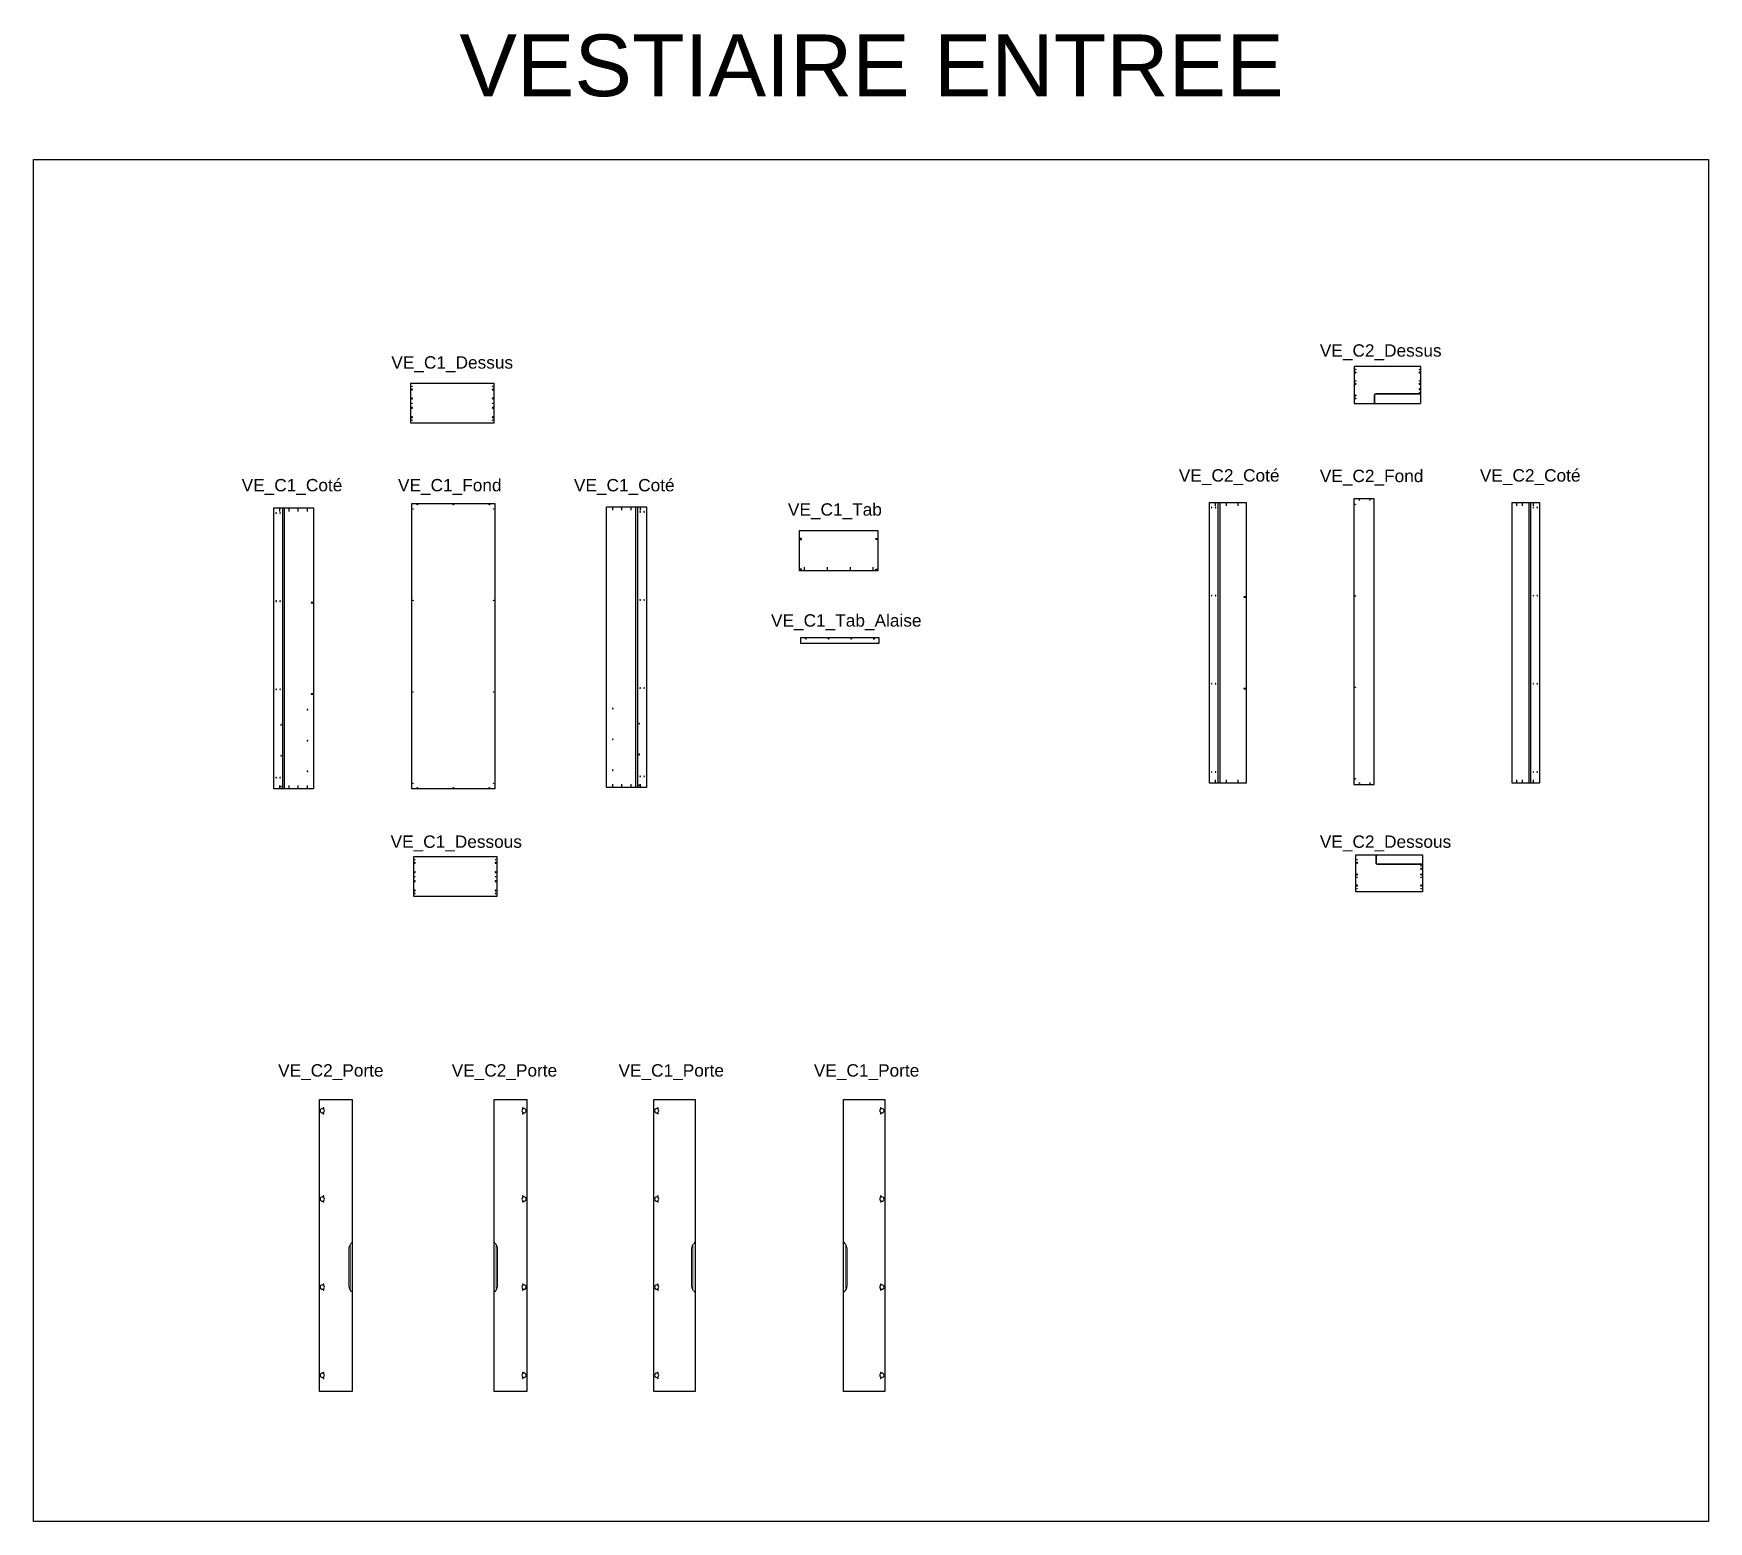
# Model space of a CAD drawing. Header units: millimetres. Extents: x 22572 to 140558, y -12987 to 35546.
# Drawn here: x 22572 to 36138, y 16616 to 28670 of the extents above; entities that cross this region are included whole.
import ezdxf

# ---------------------------------------------------------------- set-up
doc = ezdxf.new("R2010")
doc.units = ezdxf.units.MM
doc.linetypes.add('_..__..__..__.._', pattern=[1.8, 0.9, -0.9])
for name, color, linetype in [('Brut', 92, '_..__..__..__.._'), ('Parcours', 30, 'Continuous'), ('Percage 35 prof.14', 54, 'Continuous'), ('Percage 4 prof.total', 20, 'Continuous'), ('Percage 5 prof.9', 200, 'Continuous'), ('Percage 8 prof.14', 160, 'Continuous'), ('Percage chant 8 prof.28', 10, 'Continuous'), ('Poche prof.5', 82, 'Continuous'), ('Pointage', 10, 'Continuous'), ('Rainure prof.11', 160, 'Continuous'), ('TEXTE', 7, 'Continuous')]:
    doc.layers.add(name, color=color, linetype=linetype)
doc.styles.add('Objet', font='arial.ttf', dxfattribs={"height": 100})

msp = doc.modelspace()

# ---------------------------------------------------------------- texts
at = {"layer": 'TEXTE', "transparency": 33554687, "attachment_point": 1, "style": 'Objet'}
for s, width, insert, char_height in [('\\pi4370.31922;VESTIAIRE ENTREE', 15376.04, (21651, 28662), 500), ('VE_C1_Dessus', 867.25, (25470, 26055), 100), ('VE_C2_Dessus', 867.25, (32990, 26152), 100), ('VE_C2_Coté', 867.25, (31848, 25140), 100), ('VE_C2_Fond', 867.25, (32990, 25136), 100), ('VE_C2_Coté', 867.25, (34286, 25140), 100), ('VE_C1_Coté', 867.25, (24258, 25061), 100), ('VE_C1_Fond', 867.25, (25524, 25061), 100), ('VE_C1_Coté', 867.25, (26949, 25061), 100), ('VE_C1_Tab', 867.25, (28682, 24864), 100), ('VE_C1_Tab_Alaise', 867.25, (28545, 23965), 100), ('VE_C1_Dessous', 867.25, (25464, 22173), 100), ('VE_C2_Dessous', 867.25, (32990, 22173), 100), ('VE_C2_Porte', 867.25, (24553, 20320), 100), ('VE_C2_Porte', 867.25, (25959, 20320), 100), ('VE_C1_Porte', 867.25, (27310, 20320), 100), ('VE_C1_Porte', 867.25, (28892, 20320), 100)]:
    msp.add_mtext_dynamic_manual_height_columns(s, width=width, gutter_width=500, heights=[0], dxfattribs=dict(at, insert=insert, char_height=char_height))

# ---------------------------------------------------------------- linework, layer by layer
for p, q in [((24822, 24061), (24822, 24058)), ((24841, 24061), (24822, 24061)), ((24822, 24058), (24841, 24058)), ((32375, 24106), (32375, 24103)), ((32394, 24106), (32375, 24106)), ((32375, 24103), (32394, 24103)), ((32375, 23365), (32375, 23362)), ((32394, 23365), (32375, 23365)), ((32375, 23362), (32394, 23362)), ((24822, 23320), (24822, 23317)), ((24841, 23320), (24822, 23320)), ((24822, 23317), (24841, 23317))]:
    msp.add_line(p, q)
for points in [[(22572, 27648), (36138, 27648), (36138, 16616), (22572, 16616)], [(26301, 25512), (25628, 25512), (25628, 25836), (26301, 25836)], [(24841, 22551), (24518, 22551), (24518, 24826), (24841, 24826)], [(25636, 24863), (26309, 24863), (26309, 22550), (25636, 22550)], [(27537, 22561), (27213, 22561), (27213, 24836), (27537, 24836)], [(32394, 24871), (32394, 22596), (32095, 22596), (32095, 24871)], [(33266, 24900), (33266, 22587), (33430, 22587), (33430, 24900)], [(34548, 22596), (34548, 24871), (34770, 24871), (34770, 22596)], [(28777, 24318), (28777, 24643), (29409, 24643), (29409, 24318)], [(29419, 23778), (29419, 23728), (28787, 23728), (28787, 23778)], [(26324, 21678), (25651, 21678), (25651, 22002), (26324, 22002)], [(24889, 17670), (24889, 20033), (25154, 20033), (25154, 17670)], [(26302, 17670), (26302, 20033), (26567, 20033), (26567, 17670)], [(27597, 17670), (27597, 20033), (27930, 20033), (27930, 17670)], [(29133, 17670), (29133, 20033), (29466, 20033), (29466, 17670)]]:
    msp.add_lwpolyline(points, close=True)
for points in [[(33443, 25750), (33807, 25750), (33807, 25973), (33269, 25973), (33269, 25673), (33433, 25673), (33433, 25740, -0.414214)], [(33456, 21940), (33820, 21940), (33820, 21717), (33282, 21717), (33282, 22017), (33446, 22017), (33446, 21950, 0.414214)]]:
    msp.add_lwpolyline(points, format="xyb", close=True)
at = {"color": 253, "linetype": '_..__..__..__.._', "lineweight": 9, "true_color": 0xacacac}
for points in [[(25154, 18880, 0.229416), (25126, 18821), (25126, 18529, 0.229416), (25154, 18470)], [(25154, 18870, 0.392393), (25136, 18850), (25136, 18500, 0.392393), (25154, 18480)], [(26302, 18470, 0.229416), (26330, 18529), (26330, 18821, 0.229416), (26302, 18880)], [(26302, 18480, 0.392393), (26320, 18500), (26320, 18850, 0.392393), (26302, 18870)], [(27930, 18880, 0.229416), (27901, 18821), (27901, 18529, 0.229416), (27930, 18470)], [(27930, 18870, 0.392393), (27911, 18850), (27911, 18500, 0.392393), (27930, 18480)], [(29133, 18470, 0.229416), (29161, 18529), (29161, 18821, 0.229416), (29133, 18880)], [(29133, 18480, 0.392393), (29151, 18500), (29151, 18850, 0.392393), (29133, 18870)]]:
    msp.add_lwpolyline(points, format="xyb", dxfattribs=at)
at = {"layer": 'Brut'}
for points in [[(33807, 25973), (33269, 25973), (33269, 25673), (33807, 25673)], [(33282, 22017), (33820, 22017), (33820, 21717), (33282, 21717)]]:
    msp.add_lwpolyline(points, close=True, dxfattribs=at)
at = {"layer": 'Parcours'}
for p, q in [((28777, 24574), (28789, 24574)), ((29409, 24574), (29397, 24574)), ((28777, 24327), (28789, 24327)), ((29409, 24327), (29397, 24327))]:
    msp.add_line(p, q, dxfattribs=at)
for points in [[(33807, 25750), (33443, 25750, 0.414214), (33433, 25740), (33433, 25673)], [(33820, 21940), (33456, 21940, -0.414214), (33446, 21950), (33446, 22017)]]:
    msp.add_lwpolyline(points, format="xyb", dxfattribs=at)
at = {"layer": 'Percage 35 prof.14', "transparency": 33554687, "extrusion": (0, 0, -1)}
for centre in [(-24911, 19943), (-26545, 19943), (-27619, 19943), (-29443, 19943), (-24911, 19228), (-26545, 19228), (-27619, 19228), (-29443, 19228), (-24911, 18514), (-26545, 18514), (-27619, 18514), (-29443, 18514), (-24911, 17800), (-26545, 17800), (-27619, 17800), (-29443, 17800)]:
    msp.add_circle(centre, 17.5, dxfattribs=at)
at = {"layer": 'Percage 4 prof.total', "transparency": 33554687}
for centre in [(33279, 25948), (33798, 25948), (25638, 25811), (26292, 25811), (33279, 25856), (33798, 25856), (25638, 25674), (26292, 25674), (33279, 25713), (33798, 25763), (25638, 25537), (26292, 25537), (25681, 24853), (25972, 24853), (26264, 24853), (33276, 24855), (33311, 24891), (33396, 24891), (25645, 24818), (26299, 24818), (25645, 24077), (26299, 24077), (33276, 24114), (25645, 23336), (26299, 23336), (33276, 23373), (25645, 22595), (25681, 22559), (25972, 22559), (26264, 22559), (26299, 22595), (33276, 22632), (33311, 22597), (33396, 22597), (25660, 21977), (26314, 21977), (33291, 21977), (25660, 21840), (26314, 21840), (33810, 21927), (33291, 21834), (33291, 21742), (33810, 21834), (33810, 21742), (25660, 21703), (26314, 21703)]:
    msp.add_circle(centre, 2, dxfattribs=at)
at = {"layer": 'Percage 5 prof.9', "transparency": 33554687, "extrusion": (0, 0, -1)}
for centre in [(-32114, 24830), (-32146, 24830), (-34719, 24830), (-34751, 24830), (-24537, 24785), (-24569, 24785), (-27485, 24795), (-27517, 24795), (-24537, 24071), (-24569, 24071), (-27485, 24081), (-27517, 24081), (-32114, 24116), (-32146, 24116), (-34719, 24116), (-34751, 24116), (-24537, 23357), (-24569, 23357), (-27485, 23367), (-27517, 23367), (-32114, 23402), (-32146, 23402), (-34719, 23402), (-34751, 23402), (-27263, 23202), (-24577, 23069), (-24791, 23192), (-27477, 23079), (-24791, 22942), (-27263, 22952), (-24577, 22819), (-27477, 22829), (-24791, 22692), (-27263, 22702), (-27485, 22652), (-27517, 22652), (-32114, 22687), (-32146, 22687), (-34719, 22687), (-34751, 22687), (-24537, 22642), (-24569, 22642), (-24577, 22569), (-27477, 22579)]:
    msp.add_circle(centre, 2.5, dxfattribs=at)
at = {"layer": 'Percage 8 prof.14', "transparency": 33554687, "extrusion": (0, 0, -1)}
for centre in [(-33279, 25923), (-33798, 25923), (-25638, 25786), (-26292, 25786), (-33279, 25833), (-33798, 25833), (-33798, 25788), (-25638, 25712), (-25638, 25637), (-26292, 25712), (-26292, 25637), (-33279, 25738), (-25638, 25562), (-26292, 25562), (-28827, 23768), (-29011, 23768), (-29195, 23768), (-29379, 23768), (-25660, 21952), (-25660, 21877), (-26314, 21952), (-26314, 21877), (-33291, 21952), (-33291, 21857), (-33810, 21902), (-33810, 21857), (-25660, 21803), (-25660, 21728), (-26314, 21803), (-26314, 21728), (-33291, 21767), (-33810, 21767)]:
    msp.add_circle(centre, 4, dxfattribs=at)
at = {"layer": 'Percage chant 8 prof.28'}
for p, q in [((24567, 24798), (24567, 24826)), ((24642, 24798), (24642, 24826)), ((24716, 24798), (24716, 24826)), ((24791, 24798), (24791, 24826)), ((27263, 24808), (27263, 24836)), ((27338, 24808), (27338, 24836)), ((27413, 24808), (27413, 24836)), ((27487, 24808), (27487, 24836)), ((32144, 24843), (32144, 24871)), ((32234, 24843), (32234, 24871)), ((32329, 24843), (32329, 24871)), ((34586, 24843), (34586, 24871)), ((34631, 24843), (34631, 24871)), ((34721, 24843), (34721, 24871)), ((28817, 24318), (28817, 24346)), ((29001, 24346), (29001, 24318)), ((29185, 24346), (29185, 24318)), ((29369, 24346), (29369, 24318)), ((24567, 22551), (24567, 22579)), ((24642, 22551), (24642, 22579)), ((24716, 22551), (24716, 22579)), ((24791, 22551), (24791, 22579)), ((27263, 22561), (27263, 22589)), ((27338, 22561), (27338, 22589)), ((27413, 22561), (27413, 22589)), ((27487, 22561), (27487, 22589)), ((32144, 22596), (32144, 22624)), ((32234, 22596), (32234, 22624)), ((32329, 22596), (32329, 22624)), ((34586, 22596), (34586, 22624)), ((34631, 22596), (34631, 22624)), ((34721, 22596), (34721, 22624))]:
    msp.add_line(p, q, dxfattribs=at)
at = {"layer": 'Poche prof.5'}
for points in [[(28789, 24578), (28777, 24578), (28777, 24570), (28789, 24570, 1)], [(29397, 24570, -1), (29397, 24578), (29409, 24578), (29409, 24570)], [(28789, 24331), (28777, 24331), (28777, 24323), (28789, 24323, 1)], [(29397, 24323, -1), (29397, 24331), (29409, 24331), (29409, 24323)]]:
    msp.add_lwpolyline(points, format="xyb", close=True, dxfattribs=at)
at = {"layer": 'Pointage', "transparency": 33554687, "extrusion": (0, 0, -1)}
for centre in [(-24921, 19965), (-26535, 19965), (-27629, 19965), (-29434, 19965), (-24921, 19920), (-26535, 19920), (-27629, 19920), (-29434, 19920), (-24921, 19251), (-24921, 19206), (-26535, 19251), (-26535, 19206), (-27629, 19251), (-27629, 19206), (-29434, 19251), (-29434, 19206), (-24921, 18537), (-24921, 18492), (-26535, 18537), (-26535, 18492), (-27629, 18537), (-27629, 18492), (-29434, 18537), (-29434, 18492), (-24921, 17822), (-24921, 17777), (-26535, 17822), (-26535, 17777), (-27629, 17822), (-27629, 17777), (-29434, 17822), (-29434, 17777)]:
    msp.add_circle(centre, 2.5, dxfattribs=at)
at = {"layer": 'Rainure prof.11'}
for p, q in [((24588, 24826), (24588, 22551)), ((24606, 22551), (24606, 24826)), ((27448, 24836), (27448, 22561)), ((27466, 22561), (27466, 24836)), ((32165, 24871), (32165, 22596)), ((32183, 22596), (32183, 24871)), ((34682, 24871), (34682, 22596)), ((34700, 22596), (34700, 24871))]:
    msp.add_line(p, q, dxfattribs=at)

msp.set_redraw_order([(e.dxf.handle, doc.entitydb.next_handle()) for e in msp.query("TEXT MTEXT ATTDEF DIMENSION ARC_DIMENSION")])  # texts and dimensions are drawn at this point

doc.saveas('drawing.dxf')
